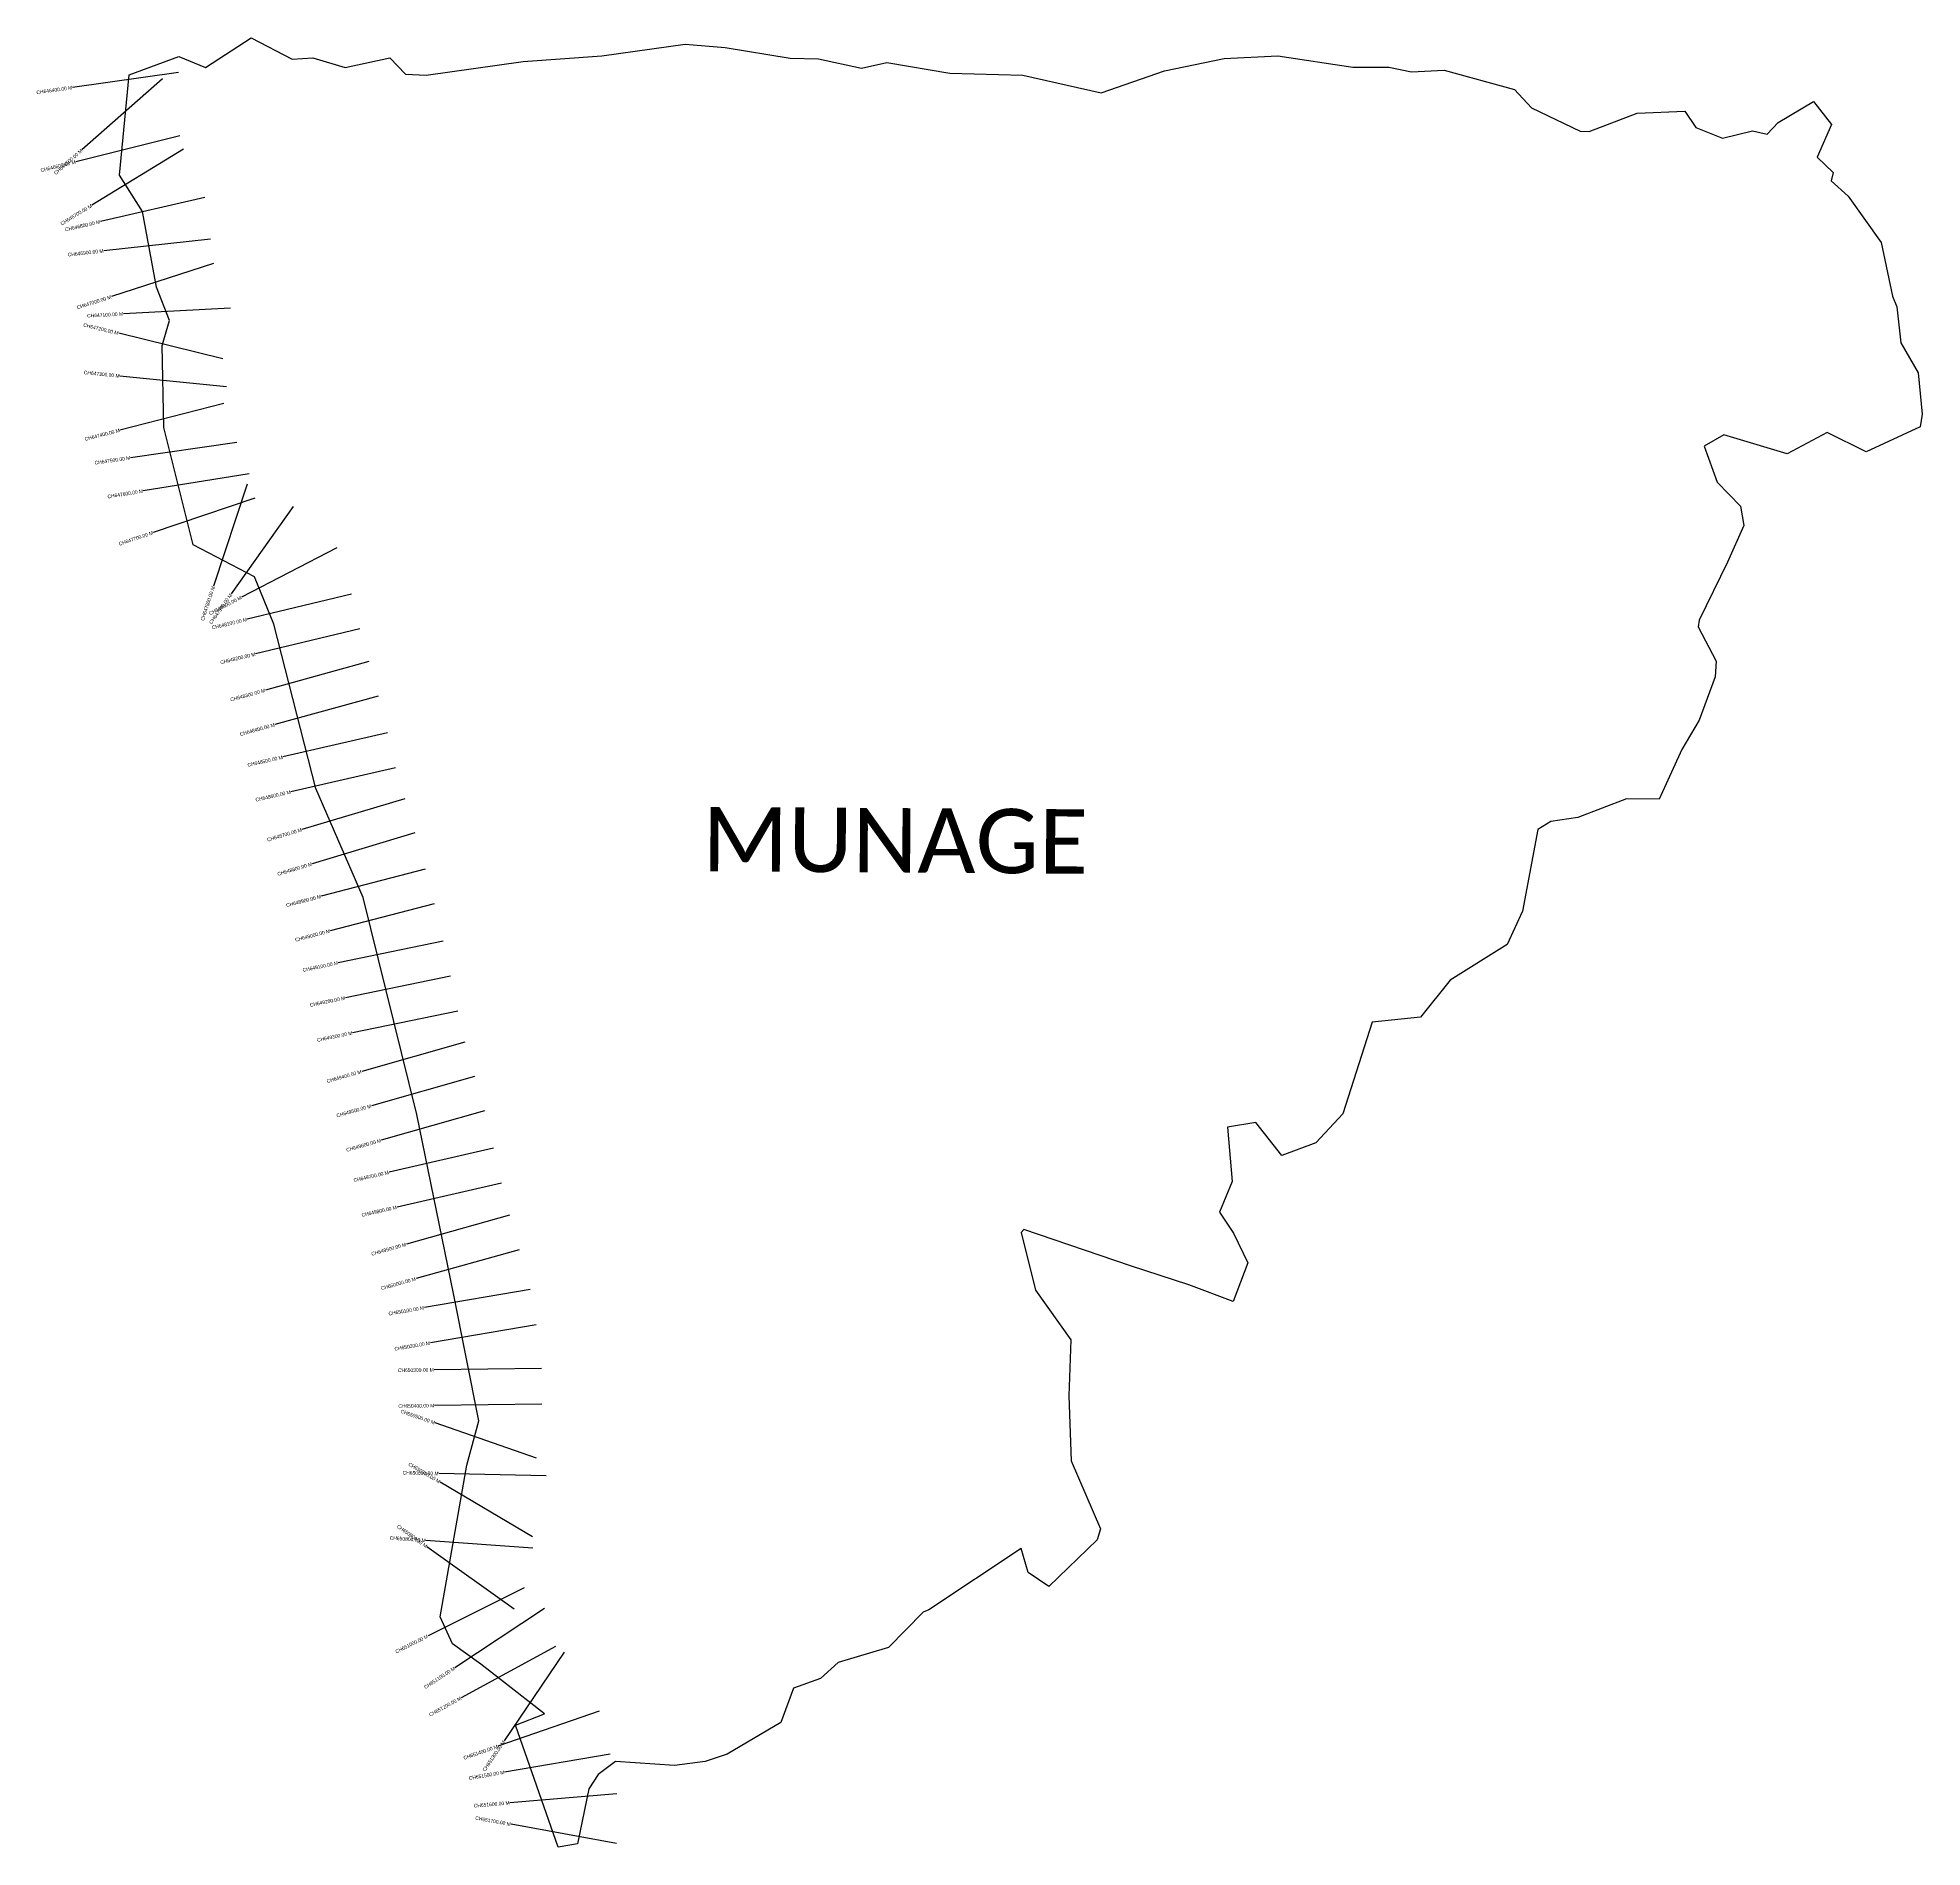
# Model space of a CAD drawing. Header units: metres. Extents: x 330422 to 335694, y 1793047 to 1798110.
import ezdxf
from ezdxf.enums import TextEntityAlignment as Align

# ---------------------------------------------------------------- set-up
doc = ezdxf.new("R2010")
doc.units = ezdxf.units.M
for name, color, linetype in [('CS', 134, 'Continuous'), ('CSMark', 6, 'Continuous'), ('village', 3, 'Continuous'), ('VILLAGE NAME', 250, 'Continuous')]:
    doc.layers.add(name, color=color, linetype=linetype)

msp = doc.modelspace()

# ---------------------------------------------------------------- linework, layer by layer
at = {"layer": 'CS'}
for p, q in [((330815.9, 1798012.8), (330518.8, 1797971)), ((330770.6, 1797995), (330545.6, 1797796.6)), ((330819.5, 1797836), (330528.5, 1797763.2)), ((330829.6, 1797797.8), (330573.4, 1797641.6)), ((330889.5, 1797663.4), (330597.2, 1797595.7)), ((330905, 1797546.8), (330606.8, 1797514)), ((330913.7, 1797478), (330628.2, 1797385.8)), ((330961.1, 1797353.3), (330661.5, 1797337.5)), ((330939.9, 1797211.8), (330648.4, 1797283)), ((330950.4, 1797133.1), (330651.9, 1797163.5)), ((330942.6, 1797086.4), (330652, 1797012)), ((330978.6, 1796977.4), (330681.6, 1796934.9)), ((331013.4, 1796889.7), (330717.2, 1796841.9)), ((331007.7, 1796860.6), (330913.7, 1796575.7)), ((331029.3, 1796821.9), (330745.1, 1796725.8)), ((331136.8, 1796798.6), (330963.2, 1796553.9)), ((331258.8, 1796682.4), (330992.1, 1796544.9)), ((331299.5, 1796553.5), (331008, 1796483)), ((331323.1, 1796456.3), (331031.5, 1796385.8)), ((331347.9, 1796364.5), (331058.8, 1796284.6)), ((331374.6, 1796268.1), (331085.4, 1796188.2)), ((331400.3, 1796164.7), (331107.9, 1796097.6)), ((331422.6, 1796067.2), (331130.2, 1796000.1)), ((331448.4, 1795980.9), (331161.1, 1795894.6)), ((331477.2, 1795885.2), (331189.9, 1795798.8)), ((331505.6, 1795783.5), (331215.2, 1795707.9)), ((331530.7, 1795686.7), (331240.4, 1795611.1)), ((331556.5, 1795582.1), (331262.6, 1795521.6)), ((331576.6, 1795484.1), (331282.8, 1795423.7)), ((331596.8, 1795386.2), (331302.9, 1795325.7)), ((331616.9, 1795299.6), (331328.3, 1795217.7)), ((331644.2, 1795203.4), (331355.6, 1795121.5)), ((331671.5, 1795107.2), (331382.9, 1795025.3)), ((331697, 1795002.6), (331404.6, 1794935.5)), ((331719.4, 1794905.2), (331427, 1794838.1)), ((331742, 1794815.1), (331453.1, 1794734.2)), ((331768.9, 1794718.8), (331480.1, 1794637.9)), ((331799.1, 1794607.3), (331503.4, 1794556.8)), ((331815.9, 1794508.7), (331520.2, 1794458.2)), ((331830.9, 1794386.3), (331530.9, 1794382.7)), ((331832.1, 1794286.3), (331532.1, 1794282.7)), ((331817, 1794135.9), (331533.5, 1794234.2)), ((331844.1, 1794085.7), (331544.2, 1794092.7)), ((331805.7, 1793915.6), (331547.5, 1794068.4)), ((331807.2, 1793883.8), (331508, 1793905.4)), ((331754.7, 1793713.1), (331510.7, 1793887.6)), ((331782.3, 1793773), (331514, 1793638.8)), ((331839.2, 1793714.5), (331588.7, 1793549.3)), ((331870.5, 1793608.5), (331606.9, 1793465.3)), ((331894.7, 1793593), (331726.4, 1793344.7)), ((331992.6, 1793428.1), (331709.2, 1793329.6)), ((332023.7, 1793307.7), (331728, 1793257.1)), ((332041.9, 1793196.1), (331742.9, 1793171.4)), ((332041.3, 1793057.7), (331746.1, 1793111.1))]:
    msp.add_line(p, q, dxfattribs=at)
at = {"layer": 'village', "color": 3, "true_color": 0x00ff00}
msp.add_polyline3d([(335694, 1797056.8, 0), (335688.2, 1797021.7, 0), (335536.6, 1796951.3, 0), (335427.4, 1797005.6, 0), (335316, 1796945.7, 0), (335139.1, 1796998.7, 0), (335083.8, 1796966.9, 0), (335120.2, 1796866.8, 0), (335185.6, 1796799.1, 0), (335194.6, 1796745.1, 0), (335149.5, 1796642.9, 0), (335069.6, 1796480.5, 0), (335067, 1796461.7, 0), (335117, 1796365.6, 0), (335114.1, 1796322.2, 0), (335069.9, 1796200.5, 0), (335021, 1796118.5, 0), (334958.1, 1795979.6, 0), (334866.9, 1795980.6, 0), (334730.7, 1795927.8, 0), (334654.4, 1795917, 0), (334618, 1795895, 0), (334575.9, 1795666.5, 0), (334532.4, 1795572.7, 0), (334372.9, 1795472.6, 0), (334290.2, 1795369.2, 0), (334155, 1795355.1, 0), (334072.5, 1795099.5, 0), (333997.3, 1795017.5, 0), (333902.6, 1794982.1, 0), (333829.2, 1795074.7, 0), (333750.2, 1795061.5, 0), (333762.9, 1794910.1, 0), (333727.6, 1794823.9, 0), (333767.2, 1794765.3, 0), (333806.7, 1794682.2, 0), (333766.4, 1794573.5, 0), (333642, 1794620.7, 0), (333479, 1794673.6, 0), (333180.7, 1794775.3, 0), (333172.7, 1794766.7, 0), (333212.8, 1794605.6, 0), (333312.3, 1794466.5, 0), (333306.6, 1794309.8, 0), (333312.6, 1794128.3, 0), (333395.4, 1793937.7, 0), (333385.5, 1793906.8, 0), (333250.5, 1793776.9, 0), (333193.1, 1793815.9, 0), (333173, 1793882.7, 0), (332914.7, 1793711.6, 0), (332898.8, 1793704.6, 0), (332802.3, 1793606.1, 0), (332660.8, 1793563.6, 0), (332611.9, 1793519, 0), (332536.2, 1793492.3, 0), (332500.4, 1793395.8, 0), (332350.5, 1793307.1, 0), (332288.7, 1793287.1, 0), (332202.9, 1793276.1, 0), (332037.9, 1793286.8, 0), (331989.9, 1793250.7, 0), (331963.5, 1793210.8, 0), (331931.8, 1793056.1, 0), (331877.4, 1793046.7, 0), (331758.4, 1793388.1, 0), (331839.1, 1793420.2, 0), (331661.6, 1793559.1, 0), (331581.8, 1793616.4, 0), (331547.5, 1793691.9, 0), (331622.6, 1794116, 0), (331656, 1794240.5, 0), (331585, 1794596.3, 0), (331482.6, 1795096.9, 0), (331332.3, 1795704.2, 0), (331199.9, 1796009.1, 0), (331082.3, 1796469, 0), (331028.2, 1796601.4, 0), (330856.6, 1796691.6, 0), (330774.3, 1797019.4, 0), (330769.7, 1797249.3, 0), (330790.6, 1797318.4, 0), (330754.1, 1797412.2, 0), (330714.5, 1797623.4, 0), (330650.4, 1797725.2, 0), (330677.2, 1798005.8, 0), (330816.3, 1798057.4, 0), (330890.9, 1798026.7, 0), (331019.3, 1798110.2, 0), (331133.9, 1798050.4, 0), (331191.9, 1798053.9, 0), (331282.3, 1798026.8, 0), (331407.1, 1798053.9, 0), (331450.6, 1798008.2, 0), (331508.4, 1798005.6, 0), (331780.1, 1798043.7, 0), (332000.4, 1798059.1, 0), (332233.4, 1798091.9, 0), (332345.3, 1798082.5, 0), (332526.6, 1798053.2, 0), (332606.4, 1798050.7, 0), (332726.1, 1798025.2, 0), (332796.9, 1798040.7, 0), (332973.6, 1798010.5, 0), (333177.8, 1798005.3, 0), (333397.3, 1797956, 0), (333574.2, 1798017.8, 0), (333741.2, 1798052.4, 0), (333891.4, 1798059.5, 0), (334101.2, 1798027.9, 0), (334202, 1798028, 0), (334265, 1798015.1, 0), (334356.4, 1798019.6, 0), (334553.1, 1797965.4, 0), (334600.7, 1797914.1, 0), (334737, 1797848.5, 0), (334762, 1797847.9, 0), (334896.7, 1797898.9, 0), (335030, 1797904.6, 0), (335060, 1797858.7, 0), (335135.5, 1797828.8, 0), (335219, 1797849.6, 0), (335259.7, 1797840.2, 0), (335291.2, 1797873.1, 0), (335389.3, 1797931.6, 0), (335439.7, 1797867.5, 0), (335399.8, 1797775.6, 0), (335445.1, 1797733.1, 0), (335439.3, 1797710.1, 0), (335486.7, 1797666.3, 0), (335579.1, 1797537.3, 0), (335610.5, 1797387, 0), (335622.8, 1797356.9, 0), (335634, 1797256.8, 0), (335682.5, 1797172.1, 0)], close=True, dxfattribs=at)

# ---------------------------------------------------------------- texts
at = {"layer": 'CSMark'}
for s, rotation, p in [('CH646400.00 M', 8.0073, (330517.9, 1797970.8)), ('CH646500.00 M', 41.4063, (330544.8, 1797795.9)), ('CH646600.00 M', 14.0446, (330527.5, 1797763)), ('CH646700.00 M', 31.3739, (330572.6, 1797641.1)), ('CH646800.00 M', 13.0524, (330596.3, 1797595.5)), ('CH646900.00 M', 6.2718, (330605.8, 1797513.9)), ('CH647000.00 M', 17.9025, (330627.2, 1797385.5)), ('CH647100.00 M', 3.0127, (330660.5, 1797337.4)), ('CH647200.00 M', 346.2701, (330647.5, 1797283.2)), ('CH647300.00 M', 354.1915, (330650.9, 1797163.6)), ('CH647400.00 M', 14.3621, (330651, 1797011.7)), ('CH647500.00 M', 8.1365, (330680.6, 1796934.8)), ('CH647600.00 M', 9.1687, (330716.3, 1796841.8)), ('CH647700.00 M', 18.6877, (330744.2, 1796725.5)), ('CH647800.00 M', 71.7253, (330913.4, 1796574.8)), ('CH647900.00 M', 54.6444, (330962.6, 1796553.1)), ('CH648000.00 M', 27.2688, (330991.2, 1796544.5)), ('CH648100.00 M', 13.5992, (331007, 1796482.8)), ('CH648200.00 M', 13.5992, (331030.5, 1796385.6)), ('CH648300.00 M', 15.453, (331057.8, 1796284.3)), ('CH648400.00 M', 15.453, (331084.4, 1796187.9)), ('CH648500.00 M', 12.9249, (331106.9, 1796097.3)), ('CH648600.00 M', 12.9249, (331129.3, 1795999.9)), ('CH648700.00 M', 16.7327, (331160.2, 1795894.3)), ('CH648800.00 M', 16.7327, (331189, 1795798.5)), ('CH648900.00 M', 14.5903, (331214.3, 1795707.6)), ('CH649000.00 M', 14.5903, (331239.5, 1795610.9)), ('CH649100.00 M', 11.6212, (331261.6, 1795521.4)), ('CH649200.00 M', 11.6212, (331281.8, 1795423.5)), ('CH649300.00 M', 11.6212, (331301.9, 1795325.5)), ('CH649400.00 M', 15.8523, (331327.3, 1795217.4)), ('CH649500.00 M', 15.8523, (331354.6, 1795121.2)), ('CH649600.00 M', 15.8523, (331381.9, 1795025)), ('CH649700.00 M', 12.9233, (331403.6, 1794935.3)), ('CH649800.00 M', 12.9233, (331426, 1794837.9)), ('CH649900.00 M', 15.6571, (331452.1, 1794733.9)), ('CH650000.00 M', 15.6571, (331479.1, 1794637.6)), ('CH650100.00 M', 9.6886, (331502.4, 1794556.6)), ('CH650200.00 M', 9.6886, (331519.2, 1794458)), ('CH650300.00 M', 0.6867, (331529.9, 1794382.7)), ('CH650400.00 M', 0.6867, (331531.1, 1794282.7)), ('CH650500.00 M', 340.8747, (331532.6, 1794234.5)), ('CH650700.00 M', 329.3654, (331546.7, 1794068.9)), ('CH650600.00 M', 358.6673, (331543.2, 1794092.7)), ('CH650900.00 M', 324.4435, (331509.9, 1793888.1)), ('CH650800.00 M', 355.8622, (331507, 1793905.5)), ('CH651000.00 M', 26.5774, (331513.1, 1793638.3)), ('CH651100.00 M', 33.4111, (331587.9, 1793548.8)), ('CH651200.00 M', 28.5247, (331606, 1793464.8)), ('CH651400.00 M', 19.1598, (331708.3, 1793329.3)), ('CH651300.00 M', 55.8683, (331725.9, 1793343.9)), ('CH651500.00 M', 9.7122, (331727.1, 1793256.9)), ('CH651600.00 M', 4.7225, (331741.9, 1793171.3)), ('CH651700.00 M', 349.7418, (331745.1, 1793111.3))]:
    msp.add_text(s, height=10, rotation=rotation, dxfattribs=at).set_placement(p, align=Align.MIDDLE_RIGHT)
at = {"layer": 'VILLAGE NAME', "insert": (332281.6, 1795958.2), "char_height": 180.345, "attachment_point": 1, "rotation": 359.6139}
msp.add_mtext_dynamic_manual_height_columns('{\\fCalibri|b0|i0|c0|p34;MUNAGE}', width=1779.605, gutter_width=901.7, heights=[0], dxfattribs=at)

doc.saveas('drawing.dxf')
